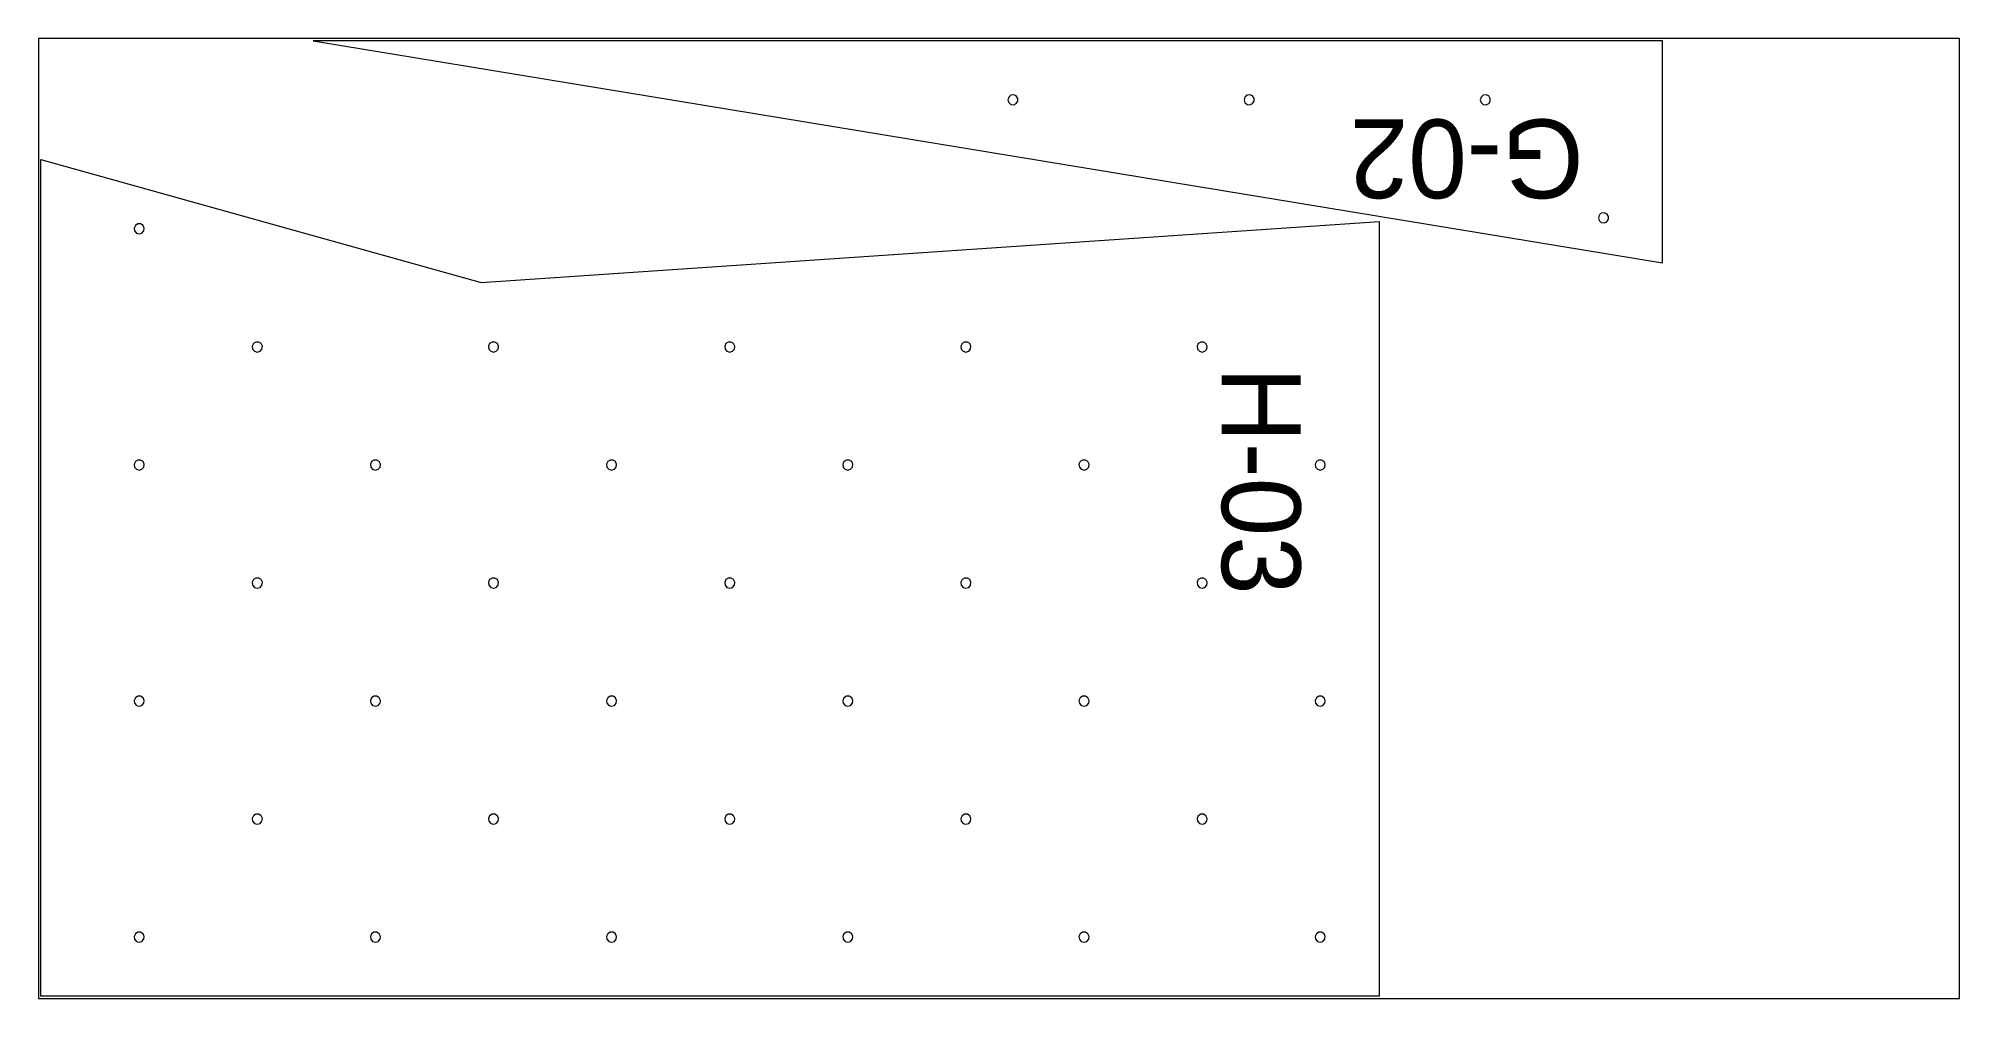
# Model space of a CAD drawing. Extents: x 0 to 287620, y 0 to 1220.
# Drawn here: x 188160 to 190600, y 0 to 1220 of the extents above; entities that cross this region are included whole.
import ezdxf

# ---------------------------------------------------------------- set-up
doc = ezdxf.new("R2010")
doc.units = 0
doc.header["$MEASUREMENT"] = 0
for name, color, linetype, lineweight in [('CUSTOM', 7, 'CONTINUOUS', 0), ('drilling', 7, 'CONTINUOUS', 0), ('FINAL', 7, 'CONTINUOUS', 0)]:
    doc.layers.add(name, color=color, linetype=linetype, lineweight=lineweight)

msp = doc.modelspace()

# ---------------------------------------------------------------- texts
at = {"layer": 'Final', "lineweight": 0}
for s, rotation, p in [('G-02', 180, (190122.7, 1117)), ('H-03', 270, (189663, 803))]:
    msp.add_text(s, height=100, rotation=rotation, dxfattribs=at).set_placement(p)

# ---------------------------------------------------------------- linework, layer by layer
at = {"layer": 'CUSTOM', "lineweight": 0}
msp.add_lwpolyline([(188160, 0), (190600, 0), (190600, 1220), (188160, 1220)], close=True, dxfattribs=at)
at = {"layer": 'drilling', "lineweight": 0}
for points in [[(189391.2, 1142), (189392.3, 1138.5), (189395, 1136.1), (189398.7, 1135.6), (189402, 1137.1), (189404, 1140.2), (189404, 1143.8), (189402, 1146.9), (189398.7, 1148.4), (189395, 1147.9), (189392.3, 1145.5)], [(189691.2, 1142), (189692.3, 1138.5), (189695, 1136.1), (189698.7, 1135.6), (189702, 1137.1), (189704, 1140.2), (189704, 1143.8), (189702, 1146.9), (189698.7, 1148.4), (189695, 1147.9), (189692.3, 1145.5)], [(189991.2, 1142), (189992.3, 1138.5), (189995, 1136.1), (189998.7, 1135.6), (190002, 1137.1), (190004, 1140.2), (190004, 1143.8), (190002, 1146.9), (189998.7, 1148.4), (189995, 1147.9), (189992.3, 1145.5)], [(188288, 971.5), (188291.5, 972.5), (188293.9, 975.3), (188294.4, 978.9), (188292.9, 982.3), (188289.8, 984.2), (188286.2, 984.2), (188283.1, 982.3), (188281.6, 978.9), (188282.1, 975.3), (188284.5, 972.5)], [(190141.2, 992), (190142.3, 988.5), (190145, 986.1), (190148.7, 985.6), (190152, 987.1), (190154, 990.2), (190154, 993.8), (190152, 996.9), (190148.7, 998.4), (190145, 997.9), (190142.3, 995.5)], [(188438, 821.5), (188441.5, 822.5), (188443.9, 825.3), (188444.4, 828.9), (188442.9, 832.3), (188439.8, 834.2), (188436.2, 834.2), (188433.1, 832.3), (188431.6, 828.9), (188432.1, 825.3), (188434.5, 822.5)], [(188738, 821.5), (188741.5, 822.5), (188743.9, 825.3), (188744.4, 828.9), (188742.9, 832.3), (188739.8, 834.2), (188736.2, 834.2), (188733.1, 832.3), (188731.6, 828.9), (188732.1, 825.3), (188734.5, 822.5)], [(189038, 821.5), (189041.5, 822.5), (189043.9, 825.3), (189044.4, 828.9), (189042.9, 832.3), (189039.8, 834.2), (189036.2, 834.2), (189033.1, 832.3), (189031.6, 828.9), (189032.1, 825.3), (189034.5, 822.5)], [(189338, 821.5), (189341.5, 822.5), (189343.9, 825.3), (189344.4, 828.9), (189342.9, 832.3), (189339.8, 834.2), (189336.2, 834.2), (189333.1, 832.3), (189331.6, 828.9), (189332.1, 825.3), (189334.5, 822.5)], [(189638, 821.5), (189641.5, 822.5), (189643.9, 825.3), (189644.4, 828.9), (189642.9, 832.3), (189639.8, 834.2), (189636.2, 834.2), (189633.1, 832.3), (189631.6, 828.9), (189632.1, 825.3), (189634.5, 822.5)], [(188288, 671.5), (188291.5, 672.5), (188293.9, 675.3), (188294.4, 678.9), (188292.9, 682.3), (188289.8, 684.2), (188286.2, 684.2), (188283.1, 682.3), (188281.6, 678.9), (188282.1, 675.3), (188284.5, 672.5)], [(188588, 671.5), (188591.5, 672.5), (188593.9, 675.3), (188594.4, 678.9), (188592.9, 682.3), (188589.8, 684.2), (188586.2, 684.2), (188583.1, 682.3), (188581.6, 678.9), (188582.1, 675.3), (188584.5, 672.5)], [(188888, 671.5), (188891.5, 672.5), (188893.9, 675.3), (188894.4, 678.9), (188892.9, 682.3), (188889.8, 684.2), (188886.2, 684.2), (188883.1, 682.3), (188881.6, 678.9), (188882.1, 675.3), (188884.5, 672.5)], [(189188, 671.5), (189191.5, 672.5), (189193.9, 675.3), (189194.4, 678.9), (189192.9, 682.3), (189189.8, 684.2), (189186.2, 684.2), (189183.1, 682.3), (189181.6, 678.9), (189182.1, 675.3), (189184.5, 672.5)], [(189488, 671.5), (189491.5, 672.5), (189493.9, 675.3), (189494.4, 678.9), (189492.9, 682.3), (189489.8, 684.2), (189486.2, 684.2), (189483.1, 682.3), (189481.6, 678.9), (189482.1, 675.3), (189484.5, 672.5)], [(189788, 671.5), (189791.5, 672.5), (189793.9, 675.3), (189794.4, 678.9), (189792.9, 682.3), (189789.8, 684.2), (189786.2, 684.2), (189783.1, 682.3), (189781.6, 678.9), (189782.1, 675.3), (189784.5, 672.5)], [(188438, 521.5), (188441.5, 522.5), (188443.9, 525.3), (188444.4, 528.9), (188442.9, 532.3), (188439.8, 534.2), (188436.2, 534.2), (188433.1, 532.3), (188431.6, 528.9), (188432.1, 525.3), (188434.5, 522.5)], [(188738, 521.5), (188741.5, 522.5), (188743.9, 525.3), (188744.4, 528.9), (188742.9, 532.3), (188739.8, 534.2), (188736.2, 534.2), (188733.1, 532.3), (188731.6, 528.9), (188732.1, 525.3), (188734.5, 522.5)], [(189038, 521.5), (189041.5, 522.5), (189043.9, 525.3), (189044.4, 528.9), (189042.9, 532.3), (189039.8, 534.2), (189036.2, 534.2), (189033.1, 532.3), (189031.6, 528.9), (189032.1, 525.3), (189034.5, 522.5)], [(189338, 521.5), (189341.5, 522.5), (189343.9, 525.3), (189344.4, 528.9), (189342.9, 532.3), (189339.8, 534.2), (189336.2, 534.2), (189333.1, 532.3), (189331.6, 528.9), (189332.1, 525.3), (189334.5, 522.5)], [(189638, 521.5), (189641.5, 522.5), (189643.9, 525.3), (189644.4, 528.9), (189642.9, 532.3), (189639.8, 534.2), (189636.2, 534.2), (189633.1, 532.3), (189631.6, 528.9), (189632.1, 525.3), (189634.5, 522.5)], [(188288, 371.5), (188291.5, 372.5), (188293.9, 375.3), (188294.4, 378.9), (188292.9, 382.3), (188289.8, 384.2), (188286.2, 384.2), (188283.1, 382.3), (188281.6, 378.9), (188282.1, 375.3), (188284.5, 372.5)], [(188588, 371.5), (188591.5, 372.5), (188593.9, 375.3), (188594.4, 378.9), (188592.9, 382.3), (188589.8, 384.2), (188586.2, 384.2), (188583.1, 382.3), (188581.6, 378.9), (188582.1, 375.3), (188584.5, 372.5)], [(188888, 371.5), (188891.5, 372.5), (188893.9, 375.3), (188894.4, 378.9), (188892.9, 382.3), (188889.8, 384.2), (188886.2, 384.2), (188883.1, 382.3), (188881.6, 378.9), (188882.1, 375.3), (188884.5, 372.5)], [(189188, 371.5), (189191.5, 372.5), (189193.9, 375.3), (189194.4, 378.9), (189192.9, 382.3), (189189.8, 384.2), (189186.2, 384.2), (189183.1, 382.3), (189181.6, 378.9), (189182.1, 375.3), (189184.5, 372.5)], [(189488, 371.5), (189491.5, 372.5), (189493.9, 375.3), (189494.4, 378.9), (189492.9, 382.3), (189489.8, 384.2), (189486.2, 384.2), (189483.1, 382.3), (189481.6, 378.9), (189482.1, 375.3), (189484.5, 372.5)], [(189788, 371.5), (189791.5, 372.5), (189793.9, 375.3), (189794.4, 378.9), (189792.9, 382.3), (189789.8, 384.2), (189786.2, 384.2), (189783.1, 382.3), (189781.6, 378.9), (189782.1, 375.3), (189784.5, 372.5)], [(188438, 221.5), (188441.5, 222.5), (188443.9, 225.3), (188444.4, 228.9), (188442.9, 232.3), (188439.8, 234.2), (188436.2, 234.2), (188433.1, 232.3), (188431.6, 228.9), (188432.1, 225.3), (188434.5, 222.5)], [(188738, 221.5), (188741.5, 222.5), (188743.9, 225.3), (188744.4, 228.9), (188742.9, 232.3), (188739.8, 234.2), (188736.2, 234.2), (188733.1, 232.3), (188731.6, 228.9), (188732.1, 225.3), (188734.5, 222.5)], [(189038, 221.5), (189041.5, 222.5), (189043.9, 225.3), (189044.4, 228.9), (189042.9, 232.3), (189039.8, 234.2), (189036.2, 234.2), (189033.1, 232.3), (189031.6, 228.9), (189032.1, 225.3), (189034.5, 222.5)], [(189338, 221.5), (189341.5, 222.5), (189343.9, 225.3), (189344.4, 228.9), (189342.9, 232.3), (189339.8, 234.2), (189336.2, 234.2), (189333.1, 232.3), (189331.6, 228.9), (189332.1, 225.3), (189334.5, 222.5)], [(189638, 221.5), (189641.5, 222.5), (189643.9, 225.3), (189644.4, 228.9), (189642.9, 232.3), (189639.8, 234.2), (189636.2, 234.2), (189633.1, 232.3), (189631.6, 228.9), (189632.1, 225.3), (189634.5, 222.5)], [(188288, 71.5), (188291.5, 72.5), (188293.9, 75.3), (188294.4, 78.9), (188292.9, 82.3), (188289.8, 84.2), (188286.2, 84.2), (188283.1, 82.3), (188281.6, 78.9), (188282.1, 75.3), (188284.5, 72.5)], [(188588, 71.5), (188591.5, 72.5), (188593.9, 75.3), (188594.4, 78.9), (188592.9, 82.3), (188589.8, 84.2), (188586.2, 84.2), (188583.1, 82.3), (188581.6, 78.9), (188582.1, 75.3), (188584.5, 72.5)], [(188888, 71.5), (188891.5, 72.5), (188893.9, 75.3), (188894.4, 78.9), (188892.9, 82.3), (188889.8, 84.2), (188886.2, 84.2), (188883.1, 82.3), (188881.6, 78.9), (188882.1, 75.3), (188884.5, 72.5)], [(189188, 71.5), (189191.5, 72.5), (189193.9, 75.3), (189194.4, 78.9), (189192.9, 82.3), (189189.8, 84.2), (189186.2, 84.2), (189183.1, 82.3), (189181.6, 78.9), (189182.1, 75.3), (189184.5, 72.5)], [(189488, 71.5), (189491.5, 72.5), (189493.9, 75.3), (189494.4, 78.9), (189492.9, 82.3), (189489.8, 84.2), (189486.2, 84.2), (189483.1, 82.3), (189481.6, 78.9), (189482.1, 75.3), (189484.5, 72.5)], [(189788, 71.5), (189791.5, 72.5), (189793.9, 75.3), (189794.4, 78.9), (189792.9, 82.3), (189789.8, 84.2), (189786.2, 84.2), (189783.1, 82.3), (189781.6, 78.9), (189782.1, 75.3), (189784.5, 72.5)]]:
    msp.add_lwpolyline(points, close=True, dxfattribs=at)
at = {"layer": 'Final', "lineweight": 0}
for points in [[(190222.7, 1217), (188508.8, 1217), (190222.7, 934.8)], [(188163, 1066), (188722.5, 909.8), (189863, 987.5), (189863, 3), (188163, 3)]]:
    msp.add_lwpolyline(points, close=True, dxfattribs=at)

msp.set_redraw_order([(e.dxf.handle, doc.entitydb.next_handle()) for e in msp.query("TEXT MTEXT ATTDEF DIMENSION ARC_DIMENSION")])  # texts and dimensions are drawn at this point

doc.saveas('drawing.dxf')
